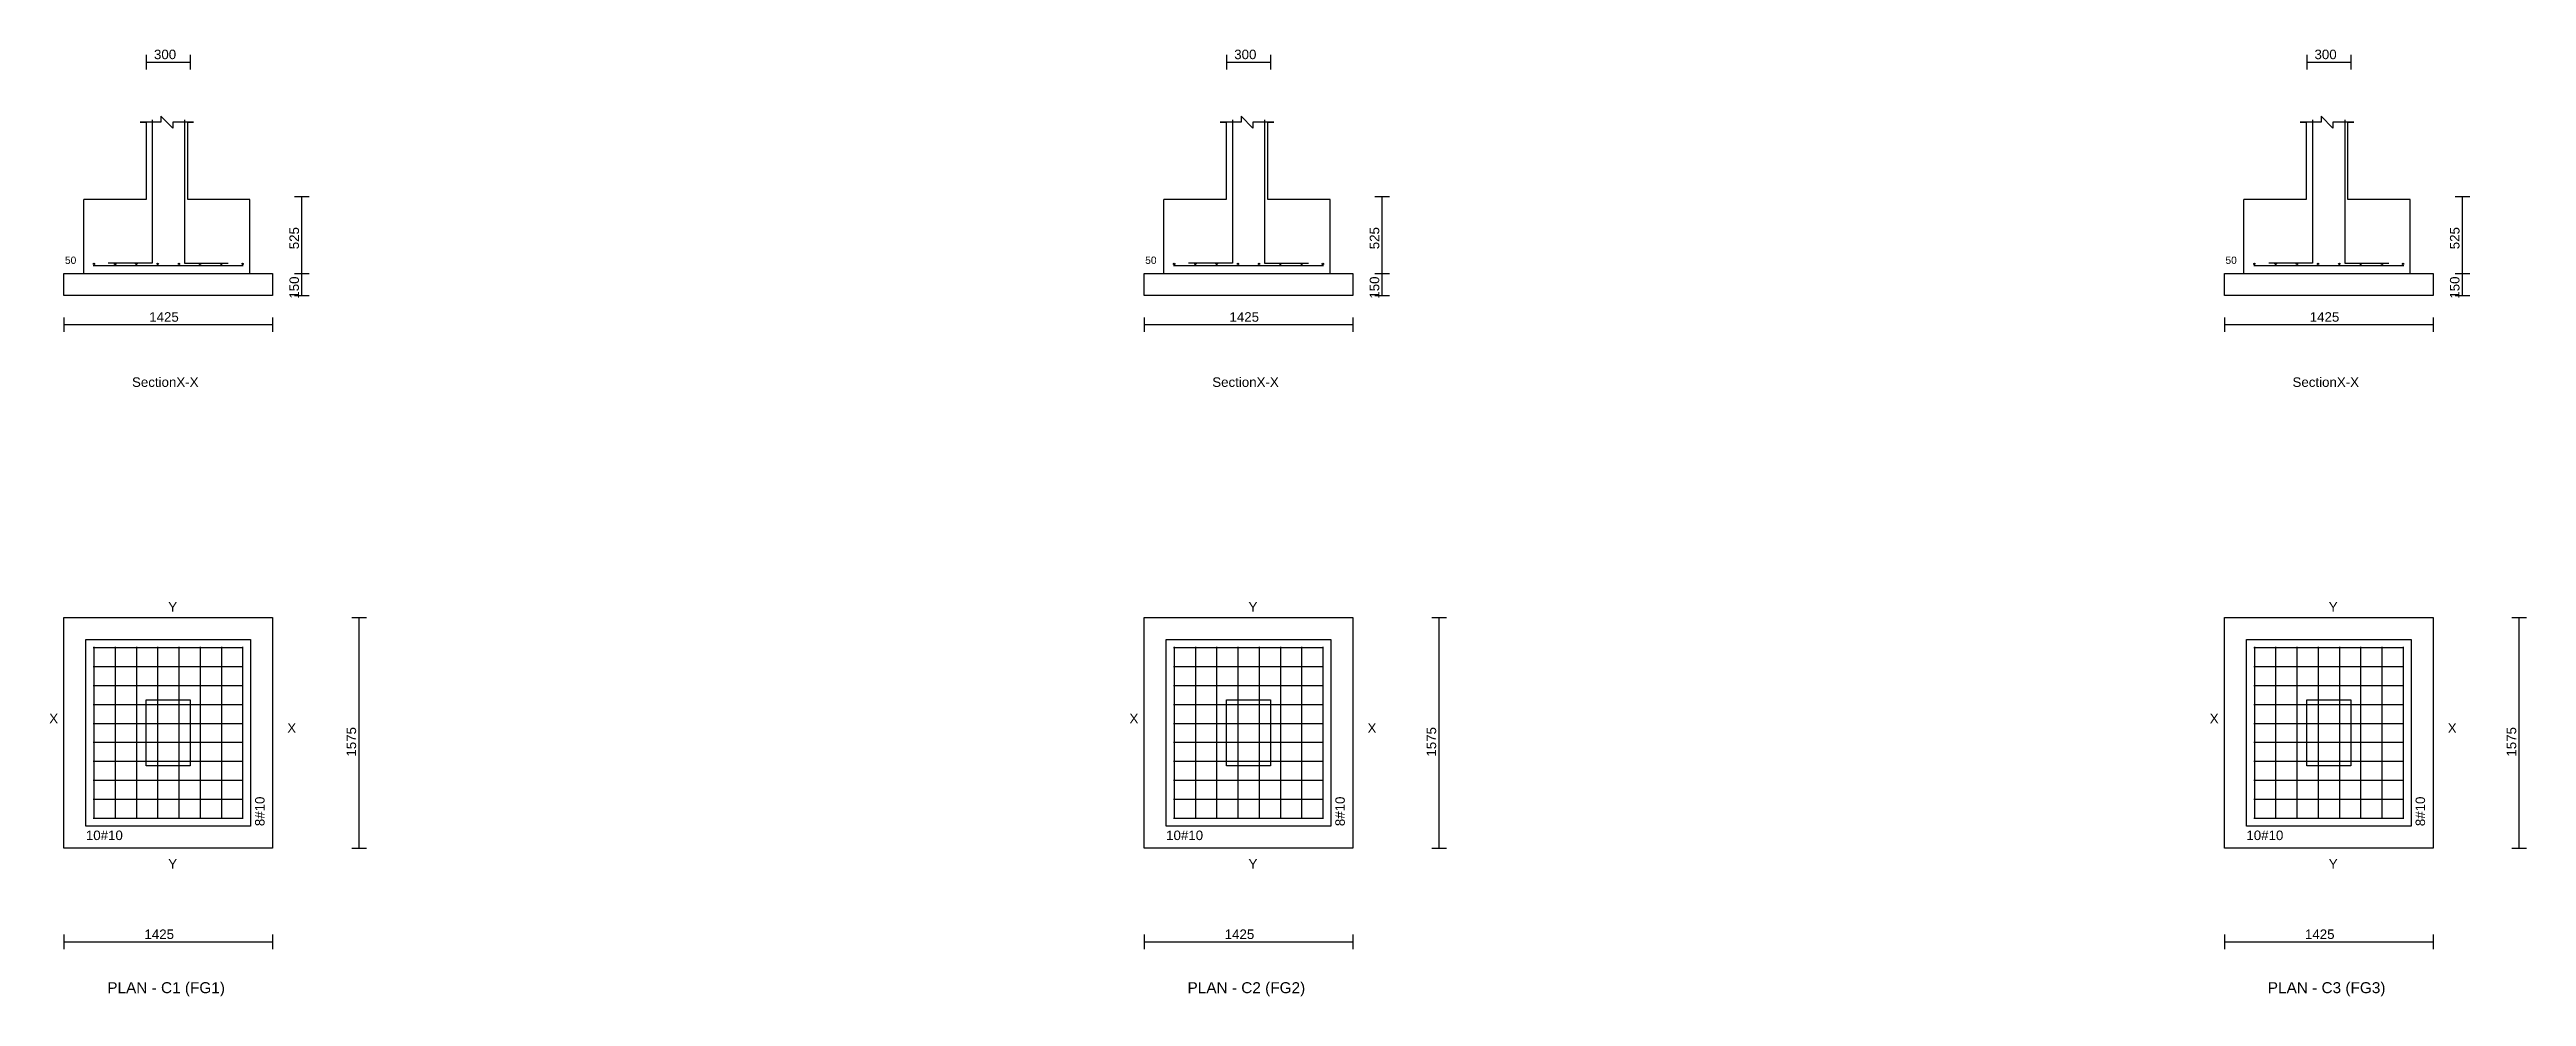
# Model space of a CAD drawing. Extents: x 0 to 27, y -1 to 285.
# Drawn here: x 0.25 to 17.16, y -0.66 to 5.8 of the extents above; entities that cross this region are included whole.
import ezdxf
from ezdxf.enums import TextEntityAlignment as Align

# ---------------------------------------------------------------- set-up
doc = ezdxf.new("R2010")
doc.units = 0
for name, color, linetype in [('Bottom_Cover', 7, 'CONTINUOUS'), ('Column_Bars', 4, 'CONTINUOUS'), ('Column_Dimension', 7, 'CONTINUOUS'), ('Columns', 4, 'CONTINUOUS'), ('dim_all', 7, 'CONTINUOUS'), ('Footing_Plan', 7, 'CONTINUOUS'), ('PCC', 2, 'CONTINUOUS'), ('PCC_Depth', 7, 'CONTINUOUS'), ('Pcc_Plan', 2, 'CONTINUOUS'), ('Plan', 7, 'CONTINUOUS'), ('Plan_Rf_Xdir', 1, 'CONTINUOUS'), ('Plan_Rf_Ydir', 3, 'CONTINUOUS'), ('Section', 2, 'CONTINUOUS'), ('SectionName', 3, 'CONTINUOUS'), ('Sectn_Rf_Xdir', 1, 'CONTINUOUS'), ('Sectn_Rf_Ydir', 3, 'CONTINUOUS'), ('Total_Depth', 7, 'CONTINUOUS'), ('X_Dimension', 7, 'CONTINUOUS')]:
    doc.layers.add(name, color=color, linetype=linetype)
doc.styles.add('STRUDS_Arial', font='ARIAL.TTF', dxfattribs={"height": 0.04})

msp = doc.modelspace()

# ---------------------------------------------------------------- texts
at = {"layer": 'Bottom_Cover', "style": 'STRUDS_Arial'}
for p in [(0.3571, 4.34), (7.7321, 4.34), (15.1071, 4.34)]:
    msp.add_text('50', height=0.05, dxfattribs=at).set_placement(p)
at = {"layer": 'Column_Dimension', "style": 'STRUDS_Arial'}
for p in [(0.965, 5.73809), (8.34, 5.73809), (15.715, 5.73809)]:
    msp.add_text('300', height=0.065, dxfattribs=at).set_placement(p)
at = {"layer": 'dim_all', "style": 'STRUDS_Arial'}
for p in [(2.34495, 0.975), (9.71858, 0.975), (17.0922, 0.975)]:
    msp.add_text('1575 ', height=0.065, rotation=90, dxfattribs=at).set_placement(p)
for p in [(0.9, -0.27051), (8.275, -0.27051), (15.65, -0.27051)]:
    msp.add_text('1425 ', height=0.065, dxfattribs=at).set_placement(p)
at = {"layer": 'PCC_Depth', "style": 'STRUDS_Arial'}
for p in [(1.955, 4.1025), (9.33, 4.1025), (16.705, 4.1025)]:
    msp.add_text('150', height=0.065, rotation=90, dxfattribs=at).set_placement(p)
at = {"layer": 'Plan', "style": 'STRUDS_Arial'}
for s, p in [('PLAN - C1 (FG1) ', (1.0625, -0.64051)), ('PLAN - C2 (FG2) ', (8.4375, -0.64051)), ('PLAN - C3 (FG3) ', (15.8125, -0.64051))]:
    msp.add_text(s, height=0.075, dxfattribs=at).set_placement(p, align=Align.CENTER)
at = {"layer": 'Plan_Rf_Xdir', "style": 'STRUDS_Arial'}
for p in [(0.5, 0.405), (7.875, 0.405), (15.25, 0.405)]:
    msp.add_text('10#10', height=0.065, dxfattribs=at).set_placement(p)
at = {"layer": 'Plan_Rf_Ydir', "style": 'STRUDS_Arial'}
for p in [(1.72, 0.5), (9.095, 0.5), (16.47, 0.5)]:
    msp.add_text('8#10', height=0.065, rotation=90, dxfattribs=at).set_placement(p)
at = {"layer": 'Section', "style": 'STRUDS_Arial'}
for p in [(0.815, 3.5), (8.19, 3.5), (15.565, 3.5)]:
    msp.add_text('SectionX-X', height=0.065, dxfattribs=at).set_placement(p)
at = {"layer": 'SectionName', "style": 'STRUDS_Arial'}
for s, p in [('Y', (1.0625, 1.965)), ('Y', (8.4375, 1.965)), ('Y', (15.8125, 1.965)), ('X', (0.25, 1.2025)), ('X', (1.875, 1.1375)), ('X', (7.625, 1.2025)), ('X', (9.25, 1.1375)), ('X', (15, 1.2025)), ('X', (16.625, 1.1375)), ('Y', (1.0625, 0.21)), ('Y', (8.4375, 0.21)), ('Y', (15.8125, 0.21))]:
    msp.add_text(s, height=0.065, dxfattribs=at).set_placement(p)
at = {"layer": 'Total_Depth', "style": 'STRUDS_Arial'}
for p in [(1.955, 4.44), (9.33, 4.44), (16.705, 4.44)]:
    msp.add_text('525', height=0.065, rotation=90, dxfattribs=at).set_placement(p)
at = {"layer": 'X_Dimension', "style": 'STRUDS_Arial'}
for p in [(0.9325, 3.945), (8.3075, 3.945), (15.6825, 3.945)]:
    msp.add_text('1425', height=0.065, dxfattribs=at).set_placement(p)

# ---------------------------------------------------------------- linework, layer by layer
at = {"layer": 'Column_Bars'}
for p, q in [((0.9525, 5.325), (0.9525, 4.345)), ((1.1725, 5.325), (1.1725, 4.345)), ((8.3275, 5.325), (8.3275, 4.345)), ((8.5475, 5.325), (8.5475, 4.345)), ((15.7025, 5.325), (15.7025, 4.345)), ((15.9225, 5.325), (15.9225, 4.345)), ((0.9525, 4.345), (0.6525, 4.345)), ((1.1725, 4.345), (1.4725, 4.345)), ((8.3275, 4.345), (8.0275, 4.345)), ((8.5475, 4.345), (8.8475, 4.345)), ((15.7025, 4.345), (15.4025, 4.345)), ((15.9225, 4.345), (16.2225, 4.345))]:
    msp.add_line(p, q, dxfattribs=at)
at = {"layer": 'Columns'}
for p, q in [((0.9125, 0.9125), (0.9125, 1.3625)), ((0.9125, 1.3625), (1.2125, 1.3625)), ((1.2125, 1.3625), (1.2125, 0.9125)), ((8.2875, 0.9125), (8.2875, 1.3625)), ((8.2875, 1.3625), (8.5875, 1.3625)), ((8.5875, 1.3625), (8.5875, 0.9125)), ((15.6625, 0.9125), (15.6625, 1.3625)), ((15.6625, 1.3625), (15.9625, 1.3625)), ((15.9625, 1.3625), (15.9625, 0.9125)), ((1.2125, 0.9125), (0.9125, 0.9125)), ((8.5875, 0.9125), (8.2875, 0.9125)), ((15.9625, 0.9125), (15.6625, 0.9125))]:
    msp.add_line(p, q, dxfattribs=at)
at = {"layer": 'dim_all'}
for p, q in [((0.9125, 5.76809), (0.9125, 5.66809)), ((1.2125, 5.76809), (1.2125, 5.66809)), ((8.2875, 5.76809), (8.2875, 5.66809)), ((8.5875, 5.76809), (8.5875, 5.66809)), ((15.6625, 5.76809), (15.6625, 5.66809)), ((15.9625, 5.76809), (15.9625, 5.66809)), ((0.9125, 5.71809), (1.2125, 5.71809)), ((8.2875, 5.71809), (8.5875, 5.71809)), ((15.6625, 5.71809), (15.9625, 5.71809)), ((1.925, 4.8), (2.025, 4.8)), ((1.975, 4.275), (1.975, 4.8)), ((9.3, 4.8), (9.4, 4.8)), ((9.35, 4.275), (9.35, 4.8)), ((16.675, 4.8), (16.775, 4.8)), ((16.725, 4.275), (16.725, 4.8)), ((1.925, 4.275), (2.025, 4.275)), ((1.925, 4.275), (2.025, 4.275)), ((1.975, 4.125), (1.975, 4.275)), ((9.3, 4.275), (9.4, 4.275)), ((9.3, 4.275), (9.4, 4.275)), ((9.35, 4.125), (9.35, 4.275)), ((16.675, 4.275), (16.775, 4.275)), ((16.675, 4.275), (16.775, 4.275)), ((16.725, 4.125), (16.725, 4.275)), ((1.925, 4.125), (2.025, 4.125)), ((9.3, 4.125), (9.4, 4.125)), ((16.675, 4.125), (16.775, 4.125)), ((0.35, 3.975), (0.35, 3.875)), ((0.35, 3.925), (1.775, 3.925)), ((1.775, 3.975), (1.775, 3.875)), ((7.725, 3.975), (7.725, 3.875)), ((7.725, 3.925), (9.15, 3.925)), ((9.15, 3.975), (9.15, 3.875)), ((15.1, 3.975), (15.1, 3.875)), ((15.1, 3.925), (16.525, 3.925)), ((16.525, 3.975), (16.525, 3.875)), ((2.31495, 1.925), (2.41495, 1.925)), ((2.36495, 0.35), (2.36495, 1.925)), ((9.68858, 1.925), (9.78858, 1.925)), ((9.73858, 0.35), (9.73858, 1.925)), ((17.0622, 1.925), (17.1622, 1.925)), ((17.1122, 0.35), (17.1122, 1.925)), ((2.31495, 0.35), (2.41495, 0.35)), ((9.68858, 0.35), (9.78858, 0.35)), ((17.0622, 0.35), (17.1622, 0.35)), ((0.35, -0.24051), (0.35, -0.34051)), ((0.35, -0.29051), (1.775, -0.29051)), ((1.775, -0.24051), (1.775, -0.34051)), ((7.725, -0.24051), (7.725, -0.34051)), ((7.725, -0.29051), (9.15, -0.29051)), ((9.15, -0.24051), (9.15, -0.34051)), ((15.1, -0.24051), (15.1, -0.34051)), ((15.1, -0.29051), (16.525, -0.29051)), ((16.525, -0.24051), (16.525, -0.34051))]:
    msp.add_line(p, q, dxfattribs=at)
at = {"layer": 'Footing_Plan'}
for p, q in [((0.5, 0.5), (0.5, 1.775)), ((0.5, 1.775), (1.625, 1.775)), ((1.625, 1.775), (1.625, 0.5)), ((7.875, 0.5), (7.875, 1.775)), ((7.875, 1.775), (9, 1.775)), ((9, 1.775), (9, 0.5)), ((15.25, 0.5), (15.25, 1.775)), ((15.25, 1.775), (16.375, 1.775)), ((16.375, 1.775), (16.375, 0.5)), ((1.625, 0.5), (0.5, 0.5)), ((9, 0.5), (7.875, 0.5)), ((16.375, 0.5), (15.25, 0.5))]:
    msp.add_line(p, q, dxfattribs=at)
at = {"layer": 'PCC'}
for p, q in [((0.35, 4.125), (0.35, 4.275)), ((0.35, 4.275), (1.775, 4.275)), ((0.35, 4.125), (0.35, 4.275)), ((0.35, 4.275), (1.775, 4.275)), ((1.775, 4.275), (1.775, 4.125)), ((1.775, 4.275), (1.775, 4.125)), ((7.725, 4.125), (7.725, 4.275)), ((7.725, 4.275), (9.15, 4.275)), ((7.725, 4.125), (7.725, 4.275)), ((7.725, 4.275), (9.15, 4.275)), ((9.15, 4.275), (9.15, 4.125)), ((9.15, 4.275), (9.15, 4.125)), ((15.1, 4.125), (15.1, 4.275)), ((15.1, 4.275), (16.525, 4.275)), ((15.1, 4.125), (15.1, 4.275)), ((15.1, 4.275), (16.525, 4.275)), ((16.525, 4.275), (16.525, 4.125)), ((16.525, 4.275), (16.525, 4.125)), ((1.775, 4.125), (0.35, 4.125)), ((1.775, 4.125), (0.35, 4.125)), ((9.15, 4.125), (7.725, 4.125)), ((9.15, 4.125), (7.725, 4.125)), ((16.525, 4.125), (15.1, 4.125)), ((16.525, 4.125), (15.1, 4.125))]:
    msp.add_line(p, q, dxfattribs=at)
at = {"layer": 'Pcc_Plan'}
for p, q in [((0.35, 0.35), (0.35, 1.925)), ((0.35, 1.925), (1.775, 1.925)), ((1.775, 1.925), (1.775, 0.35)), ((7.725, 0.35), (7.725, 1.925)), ((7.725, 1.925), (9.15, 1.925)), ((9.15, 1.925), (9.15, 0.35)), ((15.1, 0.35), (15.1, 1.925)), ((15.1, 1.925), (16.525, 1.925)), ((16.525, 1.925), (16.525, 0.35)), ((1.775, 0.35), (0.35, 0.35)), ((9.15, 0.35), (7.725, 0.35)), ((16.525, 0.35), (15.1, 0.35))]:
    msp.add_line(p, q, dxfattribs=at)
at = {"layer": 'Plan_Rf_Xdir'}
for p, q in [((0.55, 1.72), (1.575, 1.72)), ((7.925, 1.72), (8.95, 1.72)), ((15.3, 1.72), (16.325, 1.72)), ((0.55, 1.59056), (1.575, 1.59056)), ((7.925, 1.59056), (8.95, 1.59056)), ((15.3, 1.59055), (16.325, 1.59055)), ((0.55, 1.46111), (1.575, 1.46111)), ((7.925, 1.46111), (8.95, 1.46111)), ((15.3, 1.46111), (16.325, 1.46111)), ((0.55, 1.33167), (1.575, 1.33167)), ((0.55, 1.20222), (1.575, 1.20222)), ((7.925, 1.33167), (8.95, 1.33167)), ((7.925, 1.20222), (8.95, 1.20222)), ((15.3, 1.33167), (16.325, 1.33167)), ((15.3, 1.20222), (16.325, 1.20222)), ((0.55, 1.07278), (1.575, 1.07278)), ((7.925, 1.07278), (8.95, 1.07278)), ((15.3, 1.07278), (16.325, 1.07278)), ((0.55, 0.94333), (1.575, 0.94333)), ((7.925, 0.94333), (8.95, 0.94333)), ((15.3, 0.94333), (16.325, 0.94333)), ((0.55, 0.81389), (1.575, 0.81389)), ((0.55, 0.68444), (1.575, 0.68444)), ((7.925, 0.81389), (8.95, 0.81389)), ((7.925, 0.68444), (8.95, 0.68444)), ((15.3, 0.81389), (16.325, 0.81389)), ((15.3, 0.68444), (16.325, 0.68444)), ((0.55, 0.555), (1.575, 0.555)), ((7.925, 0.555), (8.95, 0.555)), ((15.3, 0.555), (16.325, 0.555))]:
    msp.add_line(p, q, dxfattribs=at)
at = {"layer": 'Plan_Rf_Ydir'}
for p, q in [((0.555, 1.725), (0.555, 0.55)), ((0.7, 1.725), (0.7, 0.55)), ((0.845, 1.725), (0.845, 0.55)), ((0.99, 1.725), (0.99, 0.55)), ((1.135, 1.725), (1.135, 0.55)), ((1.28, 1.725), (1.28, 0.55)), ((1.425, 1.725), (1.425, 0.55)), ((1.57, 1.725), (1.57, 0.55)), ((7.93, 1.725), (7.93, 0.55)), ((8.075, 1.725), (8.075, 0.55)), ((8.22, 1.725), (8.22, 0.55)), ((8.365, 1.725), (8.365, 0.55)), ((8.51, 1.725), (8.51, 0.55)), ((8.655, 1.725), (8.655, 0.55)), ((8.8, 1.725), (8.8, 0.55)), ((8.945, 1.725), (8.945, 0.55)), ((15.305, 1.725), (15.305, 0.55)), ((15.45, 1.725), (15.45, 0.55)), ((15.595, 1.725), (15.595, 0.55)), ((15.74, 1.725), (15.74, 0.55)), ((15.885, 1.725), (15.885, 0.55)), ((16.03, 1.725), (16.03, 0.55)), ((16.175, 1.725), (16.175, 0.55)), ((16.32, 1.725), (16.32, 0.55))]:
    msp.add_line(p, q, dxfattribs=at)
at = {"layer": 'Section'}
for p, q in [((0.91158, 5.3074), (0.87106, 5.3074)), ((0.87106, 5.3074), (0.91158, 5.3074)), ((1.01286, 5.3074), (0.91158, 5.3074)), ((0.91158, 5.3074), (0.91158, 4.78071)), ((1.09389, 5.26688), (1.01286, 5.34791)), ((1.01286, 5.34791), (1.01286, 5.3074)), ((1.19518, 5.3074), (1.09389, 5.3074)), ((1.09389, 5.3074), (1.09389, 5.26688)), ((1.19518, 4.78071), (1.19518, 5.3074)), ((1.19518, 5.3074), (1.23569, 5.3074)), ((1.23569, 5.3074), (1.19518, 5.3074)), ((8.28521, 5.3074), (8.24469, 5.3074)), ((8.24469, 5.3074), (8.28521, 5.3074)), ((8.3865, 5.3074), (8.28521, 5.3074)), ((8.28521, 5.3074), (8.28521, 4.78071)), ((8.46752, 5.26688), (8.3865, 5.34791)), ((8.3865, 5.34791), (8.3865, 5.3074)), ((8.56881, 5.3074), (8.46752, 5.3074)), ((8.46752, 5.3074), (8.46752, 5.26688)), ((8.56881, 4.78071), (8.56881, 5.3074)), ((8.56881, 5.3074), (8.60932, 5.3074)), ((8.60932, 5.3074), (8.56881, 5.3074)), ((15.6588, 5.3074), (15.6183, 5.3074)), ((15.6183, 5.3074), (15.6588, 5.3074)), ((15.7601, 5.3074), (15.6588, 5.3074)), ((15.6588, 5.3074), (15.6588, 4.78071)), ((15.8412, 5.26688), (15.7601, 5.34791)), ((15.7601, 5.34791), (15.7601, 5.3074)), ((15.9424, 5.3074), (15.8412, 5.3074)), ((15.8412, 5.3074), (15.8412, 5.26688)), ((15.9424, 4.78071), (15.9424, 5.3074)), ((15.9424, 5.3074), (15.983, 5.3074)), ((15.983, 5.3074), (15.9424, 5.3074)), ((0.91158, 4.78071), (0.48617, 4.78071)), ((0.48617, 4.27428), (0.48617, 4.78071)), ((0.91158, 4.78071), (0.91158, 4.78071)), ((0.91158, 4.78071), (0.91158, 4.78071)), ((0.91158, 4.78071), (0.91158, 4.78071)), ((1.62058, 4.78071), (1.19518, 4.78071)), ((1.19518, 4.78071), (1.19518, 4.78071)), ((1.19518, 4.78071), (1.19518, 4.78071)), ((1.19518, 4.78071), (1.19518, 4.78071)), ((1.62058, 4.27428), (1.62058, 4.78071)), ((8.28521, 4.78071), (7.85981, 4.78071)), ((7.85981, 4.27428), (7.85981, 4.78071)), ((8.28521, 4.78071), (8.28521, 4.78071)), ((8.28521, 4.78071), (8.28521, 4.78071)), ((8.28521, 4.78071), (8.28521, 4.78071)), ((8.99421, 4.78071), (8.56881, 4.78071)), ((8.56881, 4.78071), (8.56881, 4.78071)), ((8.56881, 4.78071), (8.56881, 4.78071)), ((8.56881, 4.78071), (8.56881, 4.78071)), ((8.99421, 4.27428), (8.99421, 4.78071)), ((15.6588, 4.78071), (15.2334, 4.78071)), ((15.2334, 4.27428), (15.2334, 4.78071)), ((15.6588, 4.78071), (15.6588, 4.78071)), ((15.6588, 4.78071), (15.6588, 4.78071)), ((15.6588, 4.78071), (15.6588, 4.78071)), ((16.3678, 4.78071), (15.9424, 4.78071)), ((15.9424, 4.78071), (15.9424, 4.78071)), ((15.9424, 4.78071), (15.9424, 4.78071)), ((15.9424, 4.78071), (15.9424, 4.78071)), ((16.3678, 4.27428), (16.3678, 4.78071)), ((0.48617, 4.27428), (1.62058, 4.27428)), ((7.85981, 4.27428), (8.99421, 4.27428)), ((15.2334, 4.27428), (16.3678, 4.27428))]:
    msp.add_line(p, q, dxfattribs=at)
at = {"layer": 'Sectn_Rf_Xdir'}
for p, q in [((0.55, 4.33), (1.575, 4.33)), ((7.925, 4.33), (8.95, 4.33)), ((15.3, 4.33), (16.325, 4.33))]:
    msp.add_line(p, q, dxfattribs=at)
at = {"layer": 'Sectn_Rf_Ydir'}
for centre in [(0.555, 4.34), (0.7, 4.34), (0.845, 4.34), (0.99, 4.34), (1.135, 4.34), (1.28, 4.34), (1.425, 4.34), (1.57, 4.34), (7.93, 4.34), (8.075, 4.34), (8.22, 4.34), (8.365, 4.34), (8.51, 4.34), (8.655, 4.34), (8.8, 4.34), (8.945, 4.34), (15.305, 4.34), (15.45, 4.34), (15.595, 4.34), (15.74, 4.34), (15.885, 4.34), (16.03, 4.34), (16.175, 4.34), (16.32, 4.34)]:
    msp.add_circle(centre, 0.005, dxfattribs=at)

msp.set_redraw_order([(e.dxf.handle, doc.entitydb.next_handle()) for e in msp.query("TEXT MTEXT ATTDEF DIMENSION ARC_DIMENSION")])  # texts and dimensions are drawn at this point

doc.saveas('drawing.dxf')
